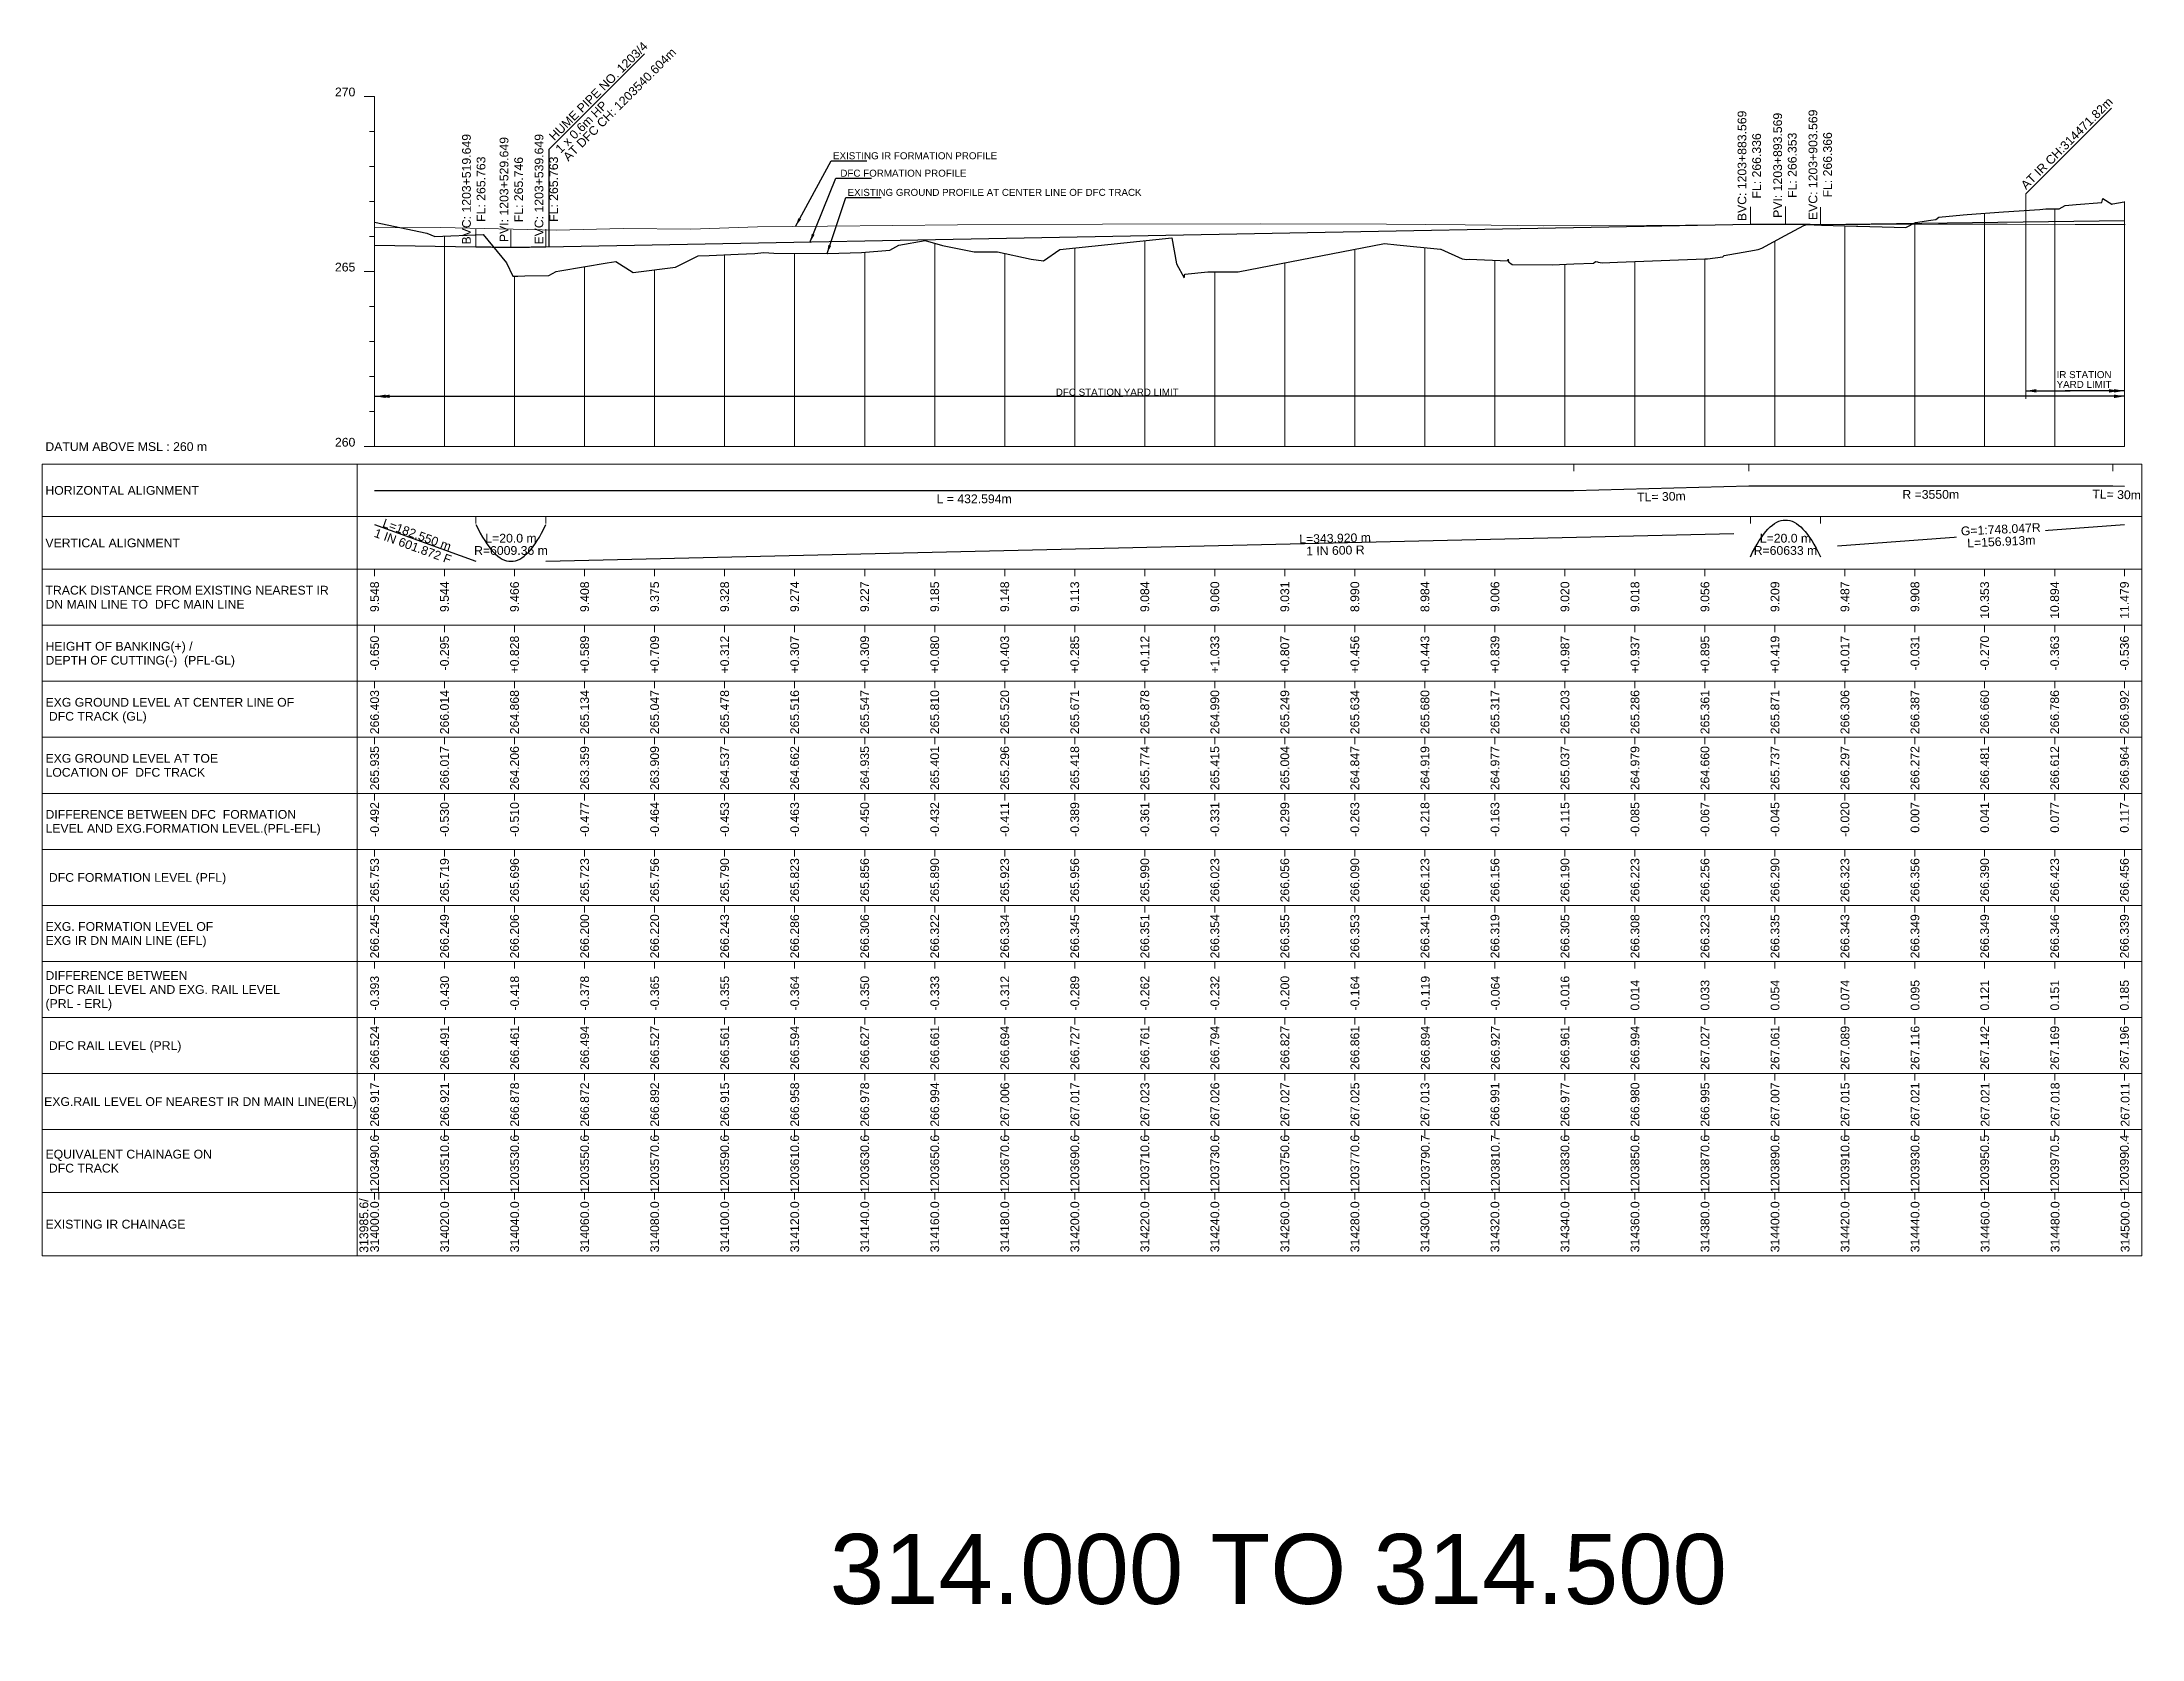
# Model space of a CAD drawing. Header units: metres. Extents: x 26905 to 33492, y -12340 to -11884.
# Drawn here: x 31905 to 32505, y -12340 to -11884 of the extents above; entities that cross this region are included whole.
import ezdxf
from ezdxf.enums import TextEntityAlignment as Align

# ---------------------------------------------------------------- set-up
doc = ezdxf.new("R2010")
doc.units = ezdxf.units.M
doc.header["$MEASUREMENT"] = 0
doc.layers.get('0').update_dxf_attribs({"lineweight": 0})
for name, color, linetype, lineweight in [('C-PROF-LABL-DG', 1, 'Continuous', 25), ('LS BVC-PVI-EVC TEXT', 10, 'Continuous', 0), ('LS CUT FILL', 10, 'Continuous', 0), ('LS DATUM', 7, 'Continuous', 0), ('LS DATUM X', 7, 'Continuous', 0), ('LS DATUM Y', 7, 'Continuous', 0), ('LS DIFF. EXG.RL & PRO. RL', 10, 'Continuous', 0), ('LS DIFF. PFL & EFL', 10, 'Continuous', 0), ('LS EXG GL', 7, 'Continuous', 0), ('LS EXG IR CH', 7, 'Continuous', 0), ('LS EXG RL', 7, 'Continuous', 0), ('LS EXG. FL', 7, 'Continuous', 0), ('LS EXG. GL', 7, 'Continuous', 0), ('LS EXG. GL AT PRO. TOE', 7, 'Continuous', 0), ('LS EXG. IR CH', 7, 'Continuous', 0), ('LS EXG. RL', 7, 'Continuous', 0), ('LS FRAME', 7, 'Continuous', 0), ('LS PFL-EFL', 10, 'Continuous', 0), ('LS PRL-ERL', 10, 'Continuous', 0), ('LS PRO FL', 10, 'Continuous', 0), ('LS PRO. CUT & FILL', 10, 'Continuous', 0), ('LS PRO. DFCC CH', 10, 'Continuous', 0), ('LS PRO. FL', 10, 'Continuous', 0), ('LS PRO. RL', 10, 'Continuous', 0), ('LS PROFILE EXG FL', 7, 'Continuous', 25), ('LS PROFILE EXG GL', 7, 'Continuous', 30), ('LS PROFILE PRO FL', 1, 'Continuous', 30), ('LS TICKS', 7, 'Continuous', 0), ('LS TRACK CENTER', 10, 'Continuous', 0), ("LS TRACK CENTER's", 10, 'Continuous', 0), ('Profile Grid', 7, 'Continuous', 0)]:
    doc.layers.add(name, color=color, linetype=linetype, lineweight=lineweight)
for name, color, linetype in [("LS BRIDGE'S", 7, 'Continuous'), ('LS DRAIN CULVERT', 10, 'Continuous'), ('LS HORIZONTAL ALIGNMENT', 10, 'Continuous'), ('LS VERTICAL ALIGNMENT', 10, 'Continuous'), ('ref text', 3, 'Continuous'), ('STATION YARD LIMIT IN LS', 7, 'Continuous')]:
    doc.layers.add(name, color=color, linetype=linetype)
doc.styles.add('Arial', font='arial.ttf')
doc.styles.get("Standard").update_dxf_attribs({"font": 'arial.ttf'})
doc.styles.add('Style-Arial', font='arial.ttf')
doc.styles.add('StyleArial', font='arial.ttf')
doc.dimstyles.get("Standard").update_dxf_attribs({"dimtxt": 0.18, "dimasz": 0.18, "dimexe": 0.18, "dimexo": 0.0625, "dimgap": 0.09, "dimtad": 0, "dimtih": 1, "dimtoh": 1, "dimdec": 4, "dimzin": 0, "dimdsep": 46, "dimtxsty": 'Standard', "dimcen": 0.09, "dimadec": 0, "dimazin": 0, "dimtfac": 1, "dimtdec": 4, "dimtofl": 0, "dimtmove": 0, "dimatfit": 3, "dimfxl": 1, "dimtolj": 1, "dimtzin": 0, "dimarcsym": 0})

msp = doc.modelspace()

# ---------------------------------------------------------------- texts
at = {"layer": 'C-PROF-LABL-DG', "color": 1, "linetype": 'Continuous', "lineweight": 25, "char_height": 2.5, "attachment_point": 5, "rotation": 90, "style": 'Arial'}
for s, insert in [('BVC: 1203+883.569\\PFL: 266.336', (32392.67, -11919.85)), ('PVI: 1203+893.569\\PFL: 266.353', (32402.85, -11919.69)), ('EVC: 1203+903.569\\PFL: 266.366', (32412.94, -11919.55)), ('BVC: 1203+519.649\\PFL: 265.763', (32028.33, -11926.52)), ('PVI: 1203+529.649\\PFL: 265.746', (32039.07, -11926.61)), ('EVC: 1203+539.649\\PFL: 265.763', (32049.06, -11926.52))]:
    msp.add_mtext(s, dxfattribs=dict(at, insert=insert))
at = {"layer": "LS BRIDGE'S", "color": 10}
for s, p in [('HUME PIPE NO. 1203/4', (32051.33, -11912.84)), ('AT DFC CH: 1203540.604m', (32055.36, -11918.72)), ('1 x 0.6m HP', (32053.15, -11916.43))]:
    msp.add_text(s, height=2.5, rotation=45, dxfattribs=at).set_placement(p)
at = {"layer": 'LS CUT FILL', "style": 'Style-Arial'}
for s, p in [('-0.650', (32000, -12054)), ('-0.295', (32019.96, -12054)), ('+0.828', (32039.96, -12054)), ('+0.589', (32059.99, -12054)), ('+0.709', (32079.98, -12054)), ('+0.312', (32099.98, -12054)), ('+0.307', (32119.98, -12054)), ('+0.309', (32139.98, -12054)), ('+0.080', (32159.98, -12054)), ('+0.403', (32179.98, -12054)), ('+0.285', (32199.98, -12054)), ('+0.112', (32219.99, -12054)), ('+1.033', (32239.99, -12054)), ('+0.807', (32259.98, -12054)), ('+0.456', (32279.98, -12054)), ('+0.443', (32300.01, -12054)), ('+0.839', (32320.01, -12054)), ('+0.987', (32340, -12054)), ('+0.937', (32360, -12054)), ('+0.895', (32379.99, -12054)), ('+0.419', (32399.99, -12054)), ('+0.017', (32419.97, -12054)), ('-0.031', (32439.97, -12054)), ('-0.270', (32459.88, -12054)), ('-0.363', (32479.88, -12054)), ('-0.536', (32499.8, -12054))]:
    msp.add_text(s, height=2.5, rotation=90, dxfattribs=at).set_placement(p, align=Align.MIDDLE_RIGHT)
at = {"layer": 'LS DATUM', "color": 7, "style": 'StyleArial'}
msp.add_text('DATUM ABOVE MSL : 260 m', height=2.5, rotation=0.00003, dxfattribs=at).set_placement((31905.97, -12000), align=Align.MIDDLE_LEFT)
at = {"layer": 'LS DATUM Y', "color": 7, "lineweight": 0, "style": 'Style-Arial'}
for s, p in [('270', (31994.5, -11900)), ('270', (31994.5, -11900)), ('265', (31994.5, -11950)), ('260', (31994.5, -12000))]:
    msp.add_text(s, height=2.5, dxfattribs=at).set_placement(p, align=Align.RIGHT)
at = {"layer": 'LS DIFF. EXG.RL & PRO. RL', "color": 10, "style": 'StyleArial'}
for s, p in [('DIFFERENCE BETWEEN ', (31906, -12151)), ('(PRL - ERL)', (31906, -12159)), (' DFC RAIL LEVEL AND EXG. RAIL LEVEL ', (31906, -12155))]:
    msp.add_text(s, height=2.5, rotation=0.00003, dxfattribs=at).set_placement(p, align=Align.MIDDLE_LEFT)
at = {"layer": 'LS DIFF. PFL & EFL', "color": 10, "style": 'StyleArial'}
for s, p in [('DIFFERENCE BETWEEN DFC  FORMATION ', (31906, -12105)), ('LEVEL AND EXG.FORMATION LEVEL.(PFL-EFL)', (31906, -12109))]:
    msp.add_text(s, height=2.5, rotation=0.00003, dxfattribs=at).set_placement(p, align=Align.MIDDLE_LEFT)
at = {"layer": 'LS EXG GL', "style": 'Style-Arial'}
for s, p in [('266.403', (32000, -12069.5)), ('266.014', (32019.96, -12069.5)), ('264.868', (32039.96, -12069.5)), ('265.134', (32059.99, -12069.5)), ('265.047', (32079.98, -12069.5)), ('265.478', (32099.98, -12069.5)), ('265.516', (32119.98, -12069.5)), ('265.547', (32139.98, -12069.5)), ('265.810', (32159.98, -12069.5)), ('265.520', (32179.98, -12069.5)), ('265.671', (32199.98, -12069.5)), ('265.878', (32219.99, -12069.5)), ('264.990', (32239.99, -12069.5)), ('265.249', (32259.98, -12069.5)), ('265.634', (32279.98, -12069.5)), ('265.680', (32300.01, -12069.5)), ('265.317', (32320.01, -12069.5)), ('265.203', (32340, -12069.5)), ('265.286', (32360, -12069.5)), ('265.361', (32379.99, -12069.5)), ('265.871', (32399.99, -12069.5)), ('266.306', (32419.97, -12069.5)), ('266.387', (32439.97, -12069.5)), ('266.660', (32459.88, -12069.5)), ('266.786', (32479.88, -12069.5)), ('266.992', (32499.8, -12069.5))]:
    msp.add_text(s, height=2.5, rotation=90, dxfattribs=at).set_placement(p, align=Align.MIDDLE_RIGHT)
at = {"layer": 'LS EXG IR CH', "lineweight": 0, "style": 'Style-Arial'}
for s, p in [('313985.6/', (31996.93, -12214.63)), ('314000.0', (32000, -12215.47)), ('314020.0', (32020, -12215.47)), ('314040.0', (32040, -12215.47)), ('314060.0', (32060, -12215.47)), ('314080.0', (32080, -12215.47)), ('314100.0', (32100, -12215.47)), ('314120.0', (32120, -12215.47)), ('314140.0', (32140, -12215.47)), ('314160.0', (32160, -12215.47)), ('314180.0', (32180, -12215.47)), ('314200.0', (32200, -12215.47)), ('314220.0', (32220, -12215.47)), ('314240.0', (32240, -12215.47)), ('314260.0', (32260, -12215.47)), ('314280.0', (32280, -12215.47)), ('314300.0', (32300, -12215.47)), ('314320.0', (32320, -12215.47)), ('314340.0', (32340, -12215.47)), ('314360.0', (32360, -12215.47)), ('314380.0', (32380, -12215.47)), ('314400.0', (32400, -12215.47)), ('314420.0', (32420, -12215.47)), ('314440.0', (32440, -12215.47)), ('314460.0', (32460, -12215.47)), ('314480.0', (32480, -12215.47)), ('314500.0', (32500, -12215.47))]:
    msp.add_text(s, height=2.5, rotation=90, dxfattribs=at).set_placement(p, align=Align.MIDDLE_RIGHT)
at = {"layer": 'LS EXG RL', "style": 'Style-Arial'}
for s, p in [('266.917', (32000, -12181.54)), ('266.921', (32020, -12181.54)), ('266.878', (32040, -12181.54)), ('266.872', (32060, -12181.54)), ('266.892', (32080, -12181.54)), ('266.915', (32100, -12181.54)), ('266.958', (32120, -12181.54)), ('266.978', (32140, -12181.54)), ('266.994', (32160, -12181.54)), ('267.006', (32180, -12181.54)), ('267.017', (32200, -12181.54)), ('267.023', (32220, -12181.54)), ('267.026', (32240, -12181.54)), ('267.027', (32260, -12181.54)), ('267.025', (32280, -12181.54)), ('267.013', (32300, -12181.54)), ('266.991', (32320, -12181.54)), ('266.977', (32340, -12181.54)), ('266.980', (32360, -12181.54)), ('266.995', (32380, -12181.54)), ('267.007', (32400, -12181.54)), ('267.015', (32420, -12181.54)), ('267.021', (32440, -12181.54)), ('267.021', (32460, -12181.54)), ('267.018', (32480, -12181.54)), ('267.011', (32500, -12181.54))]:
    msp.add_text(s, height=2.5, rotation=90, dxfattribs=at).set_placement(p, align=Align.MIDDLE_RIGHT)
at = {"layer": 'LS EXG. FL'}
for s, p in [('266.245', (32000, -12133.5)), ('266.249', (32019.96, -12133.5)), ('266.206', (32039.96, -12133.5)), ('266.200', (32059.99, -12133.5)), ('266.220', (32079.98, -12133.5)), ('266.243', (32099.98, -12133.5)), ('266.286', (32119.98, -12133.5)), ('266.306', (32139.98, -12133.5)), ('266.322', (32159.98, -12133.5)), ('266.334', (32179.98, -12133.5)), ('266.345', (32199.98, -12133.5)), ('266.351', (32219.99, -12133.5)), ('266.354', (32239.99, -12133.5)), ('266.355', (32259.98, -12133.5)), ('266.353', (32279.98, -12133.5)), ('266.341', (32300.01, -12133.5)), ('266.319', (32320.01, -12133.5)), ('266.305', (32340, -12133.5)), ('266.308', (32360, -12133.5)), ('266.323', (32379.99, -12133.5)), ('266.335', (32399.99, -12133.5)), ('266.343', (32419.97, -12133.5)), ('266.349', (32439.97, -12133.5)), ('266.349', (32459.88, -12133.5)), ('266.346', (32479.88, -12133.5)), ('266.339', (32499.8, -12133.5))]:
    msp.add_text(s, height=2.5, rotation=90, dxfattribs=at).set_placement(p, align=Align.MIDDLE_RIGHT)
at = {"layer": 'LS EXG. FL', "style": 'StyleArial'}
for s, p in [('EXG. FORMATION LEVEL OF', (31906, -12137)), ('EXG IR DN MAIN LINE (EFL)', (31906, -12141))]:
    msp.add_text(s, height=2.5, rotation=0.00003, dxfattribs=at).set_placement(p, align=Align.MIDDLE_LEFT)
at = {"layer": 'LS EXG. GL', "color": 7, "style": 'StyleArial'}
for s, p in [('EXG GROUND LEVEL AT CENTER LINE OF ', (31906, -12073)), (' DFC TRACK (GL)', (31906, -12077))]:
    msp.add_text(s, height=2.5, rotation=0.00003, dxfattribs=at).set_placement(p, align=Align.MIDDLE_LEFT)
at = {"layer": 'LS EXG. GL AT PRO. TOE'}
for s, p in [('265.935', (32000, -12085.5)), ('266.017', (32019.96, -12085.5)), ('264.206', (32039.96, -12085.5)), ('263.359', (32059.99, -12085.5)), ('263.909', (32079.98, -12085.5)), ('264.537', (32099.98, -12085.5)), ('264.662', (32119.98, -12085.5)), ('264.935', (32139.98, -12085.5)), ('265.401', (32159.98, -12085.5)), ('265.296', (32179.98, -12085.5)), ('265.418', (32199.98, -12085.5)), ('265.774', (32219.99, -12085.5)), ('265.415', (32239.99, -12085.5)), ('265.004', (32259.98, -12085.5)), ('264.847', (32279.98, -12085.5)), ('264.919', (32300.01, -12085.5)), ('264.977', (32320.01, -12085.5)), ('265.037', (32340, -12085.5)), ('264.979', (32360, -12085.5)), ('264.660', (32379.99, -12085.5)), ('265.737', (32399.99, -12085.5)), ('266.297', (32419.97, -12085.5)), ('266.272', (32439.97, -12085.5)), ('266.481', (32459.88, -12085.5)), ('266.612', (32479.88, -12085.5)), ('266.964', (32499.8, -12085.5))]:
    msp.add_text(s, height=2.5, rotation=90, dxfattribs=at).set_placement(p, align=Align.MIDDLE_RIGHT)
at = {"layer": 'LS EXG. GL AT PRO. TOE', "color": 7, "style": 'StyleArial'}
for s, p in [('EXG GROUND LEVEL AT TOE', (31906, -12089)), ('LOCATION OF  DFC TRACK', (31906, -12093))]:
    msp.add_text(s, height=2.5, rotation=0.00003, dxfattribs=at).set_placement(p, align=Align.MIDDLE_LEFT)
at = {"layer": 'LS EXG. IR CH', "style": 'StyleArial'}
msp.add_text('EXISTING IR CHAINAGE', height=2.5, rotation=0.00003, dxfattribs=at).set_placement((31906, -12222), align=Align.MIDDLE_LEFT)
at = {"layer": 'LS EXG. RL', "style": 'StyleArial'}
msp.add_text('EXG.RAIL LEVEL OF NEAREST IR DN MAIN LINE(ERL)', height=2.5, rotation=0.00003, dxfattribs=at).set_placement((31905.61, -12187), align=Align.MIDDLE_LEFT)
at = {"layer": 'LS HORIZONTAL ALIGNMENT', "style": 'StyleArial'}
msp.add_text('HORIZONTAL ALIGNMENT', height=2.5, rotation=0.00003, dxfattribs=at).set_placement((31905.97, -12012.5), align=Align.MIDDLE_LEFT)
at = {"layer": 'LS HORIZONTAL ALIGNMENT', "char_height": 2.5, "attachment_point": 5, "line_spacing_factor": 0.6, "style": 'Style-Arial'}
for s, insert in [('L = 432.594m', (32171.25, -12014.92)), ('R =3550m', (32444.48, -12013.66))]:
    msp.add_mtext(s, dxfattribs=dict(at, insert=insert))
for insert, rotation in [((32367.55, -12014.29), 1.44355), ((32497.58, -12013.7), 358.55723)]:
    msp.add_mtext('TL= 30m', dxfattribs=dict(at, insert=insert, rotation=rotation))
at = {"layer": 'LS PFL-EFL'}
for s, p in [('-0.492', (32000, -12101.5)), ('-0.530', (32019.96, -12101.5)), ('-0.510', (32039.96, -12101.5)), ('-0.477', (32059.99, -12101.5)), ('-0.464', (32079.98, -12101.5)), ('-0.453', (32099.98, -12101.5)), ('-0.463', (32119.98, -12101.5)), ('-0.450', (32139.98, -12101.5)), ('-0.432', (32159.98, -12101.5)), ('-0.411', (32179.98, -12101.5)), ('-0.389', (32199.98, -12101.5)), ('-0.361', (32219.99, -12101.5)), ('-0.331', (32239.99, -12101.5)), ('-0.299', (32259.98, -12101.5)), ('-0.263', (32279.98, -12101.5)), ('-0.218', (32300.01, -12101.5)), ('-0.163', (32320.01, -12101.5)), ('-0.115', (32340, -12101.5)), ('-0.085', (32360, -12101.5)), ('-0.067', (32379.99, -12101.5)), ('-0.045', (32399.99, -12101.5)), ('-0.020', (32419.97, -12101.5)), ('0.007', (32439.97, -12101.5)), ('0.041', (32459.88, -12101.5)), ('0.077', (32479.88, -12101.5)), ('0.117', (32499.8, -12101.5))]:
    msp.add_text(s, height=2.5, rotation=90, dxfattribs=at).set_placement(p, align=Align.MIDDLE_RIGHT)
at = {"layer": 'LS PRL-ERL'}
for s, p in [('-0.393', (32001.25, -12161)), ('-0.430', (32021.25, -12161)), ('-0.418', (32041.25, -12161)), ('-0.378', (32061.25, -12161)), ('-0.365', (32081.25, -12161)), ('-0.355', (32101.25, -12161)), ('-0.364', (32121.25, -12161)), ('-0.350', (32141.25, -12161)), ('-0.333', (32161.25, -12161)), ('-0.312', (32181.25, -12161)), ('-0.289', (32201.25, -12161)), ('-0.262', (32221.25, -12161)), ('-0.232', (32241.25, -12161)), ('-0.200', (32261.25, -12161)), ('-0.164', (32281.25, -12161)), ('-0.119', (32301.35, -12161)), ('-0.064', (32321.35, -12161)), ('-0.016', (32341.25, -12161)), ('0.014', (32361.25, -12161)), ('0.054', (32401.25, -12161)), ('0.074', (32421.25, -12161)), ('0.033', (32381.25, -12161)), ('0.095', (32441.25, -12161)), ('0.121', (32461.15, -12161)), ('0.151', (32481.15, -12161)), ('0.185', (32501.05, -12161))]:
    msp.add_text(s, height=2.5, rotation=90, dxfattribs=at).set_placement(p)
at = {"layer": 'LS PRO FL', "style": 'Style-Arial'}
for s, p in [('265.753', (32000, -12117.5)), ('265.719', (32019.96, -12117.5)), ('265.696', (32039.96, -12117.5)), ('265.723', (32059.99, -12117.5)), ('265.756', (32079.98, -12117.5)), ('265.790', (32099.98, -12117.5)), ('265.823', (32119.98, -12117.5)), ('265.856', (32139.98, -12117.5)), ('265.890', (32159.98, -12117.5)), ('265.923', (32179.98, -12117.5)), ('265.956', (32199.98, -12117.5)), ('265.990', (32219.99, -12117.5)), ('266.023', (32239.99, -12117.5)), ('266.056', (32259.98, -12117.5)), ('266.090', (32279.98, -12117.5)), ('266.123', (32300.01, -12117.5)), ('266.156', (32320.01, -12117.5)), ('266.190', (32340, -12117.5)), ('266.223', (32360, -12117.5)), ('266.256', (32379.99, -12117.5)), ('266.290', (32399.99, -12117.5)), ('266.323', (32419.97, -12117.5)), ('266.356', (32439.97, -12117.5)), ('266.390', (32459.88, -12117.5)), ('266.423', (32479.88, -12117.5)), ('266.456', (32499.8, -12117.5))]:
    msp.add_text(s, height=2.5, rotation=90, dxfattribs=at).set_placement(p, align=Align.MIDDLE_RIGHT)
at = {"layer": 'LS PRO. CUT & FILL', "color": 10, "style": 'StyleArial'}
for s, p in [('HEIGHT OF BANKING(+) /', (31906, -12057)), ('DEPTH OF CUTTING(-)  (PFL-GL)', (31906, -12061))]:
    msp.add_text(s, height=2.5, rotation=0.00003, dxfattribs=at).set_placement(p, align=Align.MIDDLE_LEFT)
at = {"layer": 'LS PRO. DFCC CH'}
for s, p in [('1203490.6', (32001.25, -12213)), ('1203510.6', (32021.25, -12213)), ('1203530.6', (32041.25, -12213)), ('1203550.6', (32061.25, -12213)), ('1203570.6', (32081.25, -12213)), ('1203590.6', (32101.25, -12213)), ('1203610.6', (32121.25, -12213)), ('1203630.6', (32141.25, -12213)), ('1203650.6', (32161.25, -12213)), ('1203670.6', (32181.25, -12213)), ('1203690.6', (32201.25, -12213)), ('1203710.6', (32221.25, -12213)), ('1203730.6', (32241.25, -12213)), ('1203750.6', (32261.25, -12213)), ('1203770.6', (32281.25, -12213)), ('1203790.7', (32301.35, -12213)), ('1203810.7', (32321.35, -12213)), ('1203830.6', (32341.25, -12213)), ('1203850.6', (32361.25, -12213)), ('1203870.6', (32381.25, -12213)), ('1203890.6', (32401.25, -12213)), ('1203910.6', (32421.25, -12213)), ('1203930.6', (32441.25, -12213)), ('1203950.5', (32461.15, -12213)), ('1203970.5', (32481.15, -12213)), ('1203990.4', (32501.05, -12213))]:
    msp.add_text(s, height=2.5, rotation=90, dxfattribs=at).set_placement(p)
at = {"layer": 'LS PRO. DFCC CH', "color": 10, "style": 'Style-Arial'}
for s, p in [('EQUIVALENT CHAINAGE ON ', (31906, -12202)), (' DFC TRACK', (31906, -12206))]:
    msp.add_text(s, height=2.5, rotation=0.00003, dxfattribs=at).set_placement(p, align=Align.MIDDLE_LEFT)
at = {"layer": 'LS PRO. FL', "color": 10, "style": 'StyleArial'}
msp.add_text(' DFC FORMATION LEVEL (PFL) ', height=2.5, rotation=0.00003, dxfattribs=at).set_placement((31906, -12123), align=Align.MIDDLE_LEFT)
at = {"layer": 'LS PRO. RL', "color": 10, "style": 'StyleArial'}
msp.add_text(' DFC RAIL LEVEL (PRL)', height=2.5, rotation=0.00003, dxfattribs=at).set_placement((31906, -12171), align=Align.MIDDLE_LEFT)
at = {"layer": 'LS PRO. RL'}
for s, p in [('266.524', (32001.25, -12178)), ('266.491', (32021.25, -12178)), ('266.461', (32041.25, -12178)), ('266.494', (32061.25, -12178)), ('266.527', (32081.25, -12178)), ('266.561', (32101.25, -12178)), ('266.594', (32121.25, -12178)), ('266.627', (32141.25, -12178)), ('266.661', (32161.25, -12178)), ('266.694', (32181.25, -12178)), ('266.727', (32201.25, -12178)), ('266.761', (32221.25, -12178)), ('266.794', (32241.25, -12178)), ('266.827', (32261.25, -12178)), ('266.861', (32281.25, -12178)), ('266.894', (32301.35, -12178)), ('266.927', (32321.35, -12178)), ('266.961', (32341.25, -12178)), ('266.994', (32361.25, -12178)), ('267.027', (32381.25, -12178)), ('267.061', (32401.25, -12178)), ('267.089', (32421.25, -12178)), ('267.116', (32441.25, -12178)), ('267.142', (32461.15, -12178)), ('267.169', (32481.15, -12178)), ('267.196', (32501.05, -12178))]:
    msp.add_text(s, height=2.5, rotation=90, dxfattribs=at).set_placement(p)
at = {"layer": 'LS PROFILE EXG FL', "color": 7, "linetype": 'Continuous', "lineweight": 0, "style": 'Style-Arial'}
msp.add_text('EXISTING IR FORMATION PROFILE', height=2, dxfattribs=at).set_placement((32130.94, -11917.96, 0))
at = {"layer": 'LS PROFILE EXG GL', "color": 7, "lineweight": 0, "style": 'Style-Arial'}
msp.add_text('EXISTING GROUND PROFILE AT CENTER LINE OF DFC TRACK', height=2, dxfattribs=at).set_placement((32135.09, -11928.42))
at = {"layer": 'LS PROFILE PRO FL', "style": 'Style-Arial'}
msp.add_text('  DFC FORMATION PROFILE', height=2, dxfattribs=at).set_placement((32131.49, -11922.94, 0))
at = {"layer": 'LS TRACK CENTER'}
for s, p in [('9.548', (32000, -12038.5)), ('9.544', (32019.96, -12038.5)), ('9.466', (32039.96, -12038.5)), ('9.408', (32059.99, -12038.5)), ('9.375', (32079.98, -12038.5)), ('9.328', (32099.98, -12038.5)), ('9.274', (32119.98, -12038.5)), ('9.227', (32139.98, -12038.5)), ('9.185', (32159.98, -12038.5)), ('9.148', (32179.98, -12038.5)), ('9.113', (32199.98, -12038.5)), ('9.084', (32219.99, -12038.5)), ('9.060', (32239.99, -12038.5)), ('9.031', (32259.98, -12038.5)), ('8.990', (32279.98, -12038.5)), ('8.984', (32300.01, -12038.5)), ('9.006', (32320.01, -12038.5)), ('9.020', (32340, -12038.5)), ('9.018', (32360, -12038.5)), ('9.056', (32379.99, -12038.5)), ('9.209', (32399.99, -12038.5)), ('9.487', (32419.97, -12038.5)), ('9.908', (32439.97, -12038.5)), ('10.353', (32459.88, -12038.5)), ('10.894', (32479.88, -12038.5)), ('11.479', (32499.8, -12038.5))]:
    msp.add_text(s, height=2.5, rotation=90, dxfattribs=at).set_placement(p, align=Align.MIDDLE_RIGHT)
at = {"layer": "LS TRACK CENTER's", "color": 10, "style": 'StyleArial'}
for s, p in [('TRACK DISTANCE FROM EXISTING NEAREST IR ', (31906, -12041)), ('DN MAIN LINE TO  DFC MAIN LINE', (31906, -12045))]:
    msp.add_text(s, height=2.5, rotation=0.00003, dxfattribs=at).set_placement(p, align=Align.MIDDLE_LEFT)
at = {"layer": 'LS VERTICAL ALIGNMENT', "style": 'StyleArial'}
msp.add_text('VERTICAL ALIGNMENT', height=2.5, rotation=0.00003, dxfattribs=at).set_placement((31905.97, -12027.5), align=Align.MIDDLE_LEFT)
at = {"layer": 'LS VERTICAL ALIGNMENT', "char_height": 2.5, "attachment_point": 5, "line_spacing_factor": 0.84, "style": 'Style-Arial'}
for s, insert, rotation in [('L=182.550 m\\P1 IN 601.872 F', (32011.51, -12026.81), 340.06504), ('L=343.920 m\\P1 IN 600 R', (32274.38, -12027.92), 1.33413)]:
    msp.add_mtext(s, dxfattribs=dict(at, insert=insert, rotation=rotation))
for s, insert in [('L=20.0 m\\PR=6009.36 m', (32038.95, -12027.92)), ('L=20.0 m\\PR=60633 m', (32402.99, -12027.92))]:
    msp.add_mtext(s, dxfattribs=dict(at, insert=insert))
at = {"layer": 'ref text', "color": 3, "insert": (32130, -12330.71), "char_height": 20, "width": 256.3165, "attachment_point": 7, "bg_fill": 3, "box_fill_scale": 1.5, "bg_fill_color": 256, "bg_fill_transparency": 0}
msp.add_mtext('314.000 TO 314.500', dxfattribs=at)
at = {"layer": 'STATION YARD LIMIT IN LS', "lineweight": 15, "style": 'StyleArial'}
msp.add_text('AT IR CH:314471.82m', height=2.5, rotation=45, dxfattribs=at).set_placement((32471.73, -11926.79))
at = {"layer": 'STATION YARD LIMIT IN LS', "lineweight": 15, "insert": (32488.27, -11980.84), "char_height": 2, "width": 17.2895, "attachment_point": 5, "rotation": 0.00003, "line_spacing_factor": 0.84, "style": 'Style-Arial'}
msp.add_mtext('IR STATION YARD LIMIT', dxfattribs=at)
at = {"layer": 'STATION YARD LIMIT IN LS', "color": 10, "lineweight": 15, "insert": (32212.12, -11984.47), "char_height": 2, "attachment_point": 5, "rotation": 0.00003, "line_spacing_factor": 0.84, "style": 'Style-Arial'}
msp.add_mtext('DFC STATION YARD LIMIT', dxfattribs=at)

# ---------------------------------------------------------------- linework, layer by layer
msp.add_lwpolyline([(31905, -12005), (31995, -12005)])
at = {"layer": 'LS BVC-PVI-EVC TEXT'}
for p, q in [((32392.99, -11936.5), (32392.99, -11931.5)), ((32402.99, -11936.47), (32402.99, -11931.47)), ((32412.99, -11936.64), (32412.99, -11931.64)), ((32028.95, -11942.96), (32028.95, -11937.96)), ((32038.95, -11943.12), (32038.95, -11938.12)), ((32048.95, -11942.96), (32048.95, -11937.96))]:
    msp.add_line(p, q, dxfattribs=at)
at = {"layer": 'LS DATUM X', "color": 7, "linetype": 'Continuous', "lineweight": 0}
msp.add_line((32000, -12000), (32499.82, -12000), dxfattribs=at)
at = {"layer": 'LS DATUM Y', "color": 7, "linetype": 'Continuous', "lineweight": 0}
for p, q in [((31997, -11900), (32000, -11900)), ((31997, -11900), (32000, -11900)), ((32000, -12000), (32000, -11900)), ((31998.5, -11910), (32000, -11910)), ((31998.5, -11920), (32000, -11920)), ((31998.5, -11930), (32000, -11930)), ((31998.5, -11940), (32000, -11940)), ((31997, -11950), (32000, -11950)), ((31998.5, -11960), (32000, -11960)), ((31998.5, -11970), (32000, -11970)), ((31998.5, -11980), (32000, -11980)), ((31998.5, -11990), (32000, -11990)), ((31997, -12000), (32000, -12000))]:
    msp.add_line(p, q, dxfattribs=at)
at = {"layer": 'LS DRAIN CULVERT'}
msp.add_lwpolyline([(32077.05, -11887.89), (32049.72, -11915.22), (32049.72, -11942.94)], dxfattribs=at)
at = {"layer": 'LS FRAME'}
for points in [[(31995, -12231), (31905, -12231), (31905, -12005)], [(31995, -12020), (31905, -12020)], [(31995, -12035), (31905, -12035)], [(31995, -12051), (31905, -12051)], [(31905, -12051), (31995, -12051)], [(31995, -12067), (31905, -12067)], [(31905, -12067), (31995, -12067)], [(31995, -12083), (31905, -12083)], [(31905, -12083), (31995, -12083)], [(31995, -12099), (31905, -12099)], [(31995, -12115), (31905, -12115)], [(31905, -12115), (31995, -12115)], [(31995, -12131), (31905, -12131)], [(31905, -12131), (31995, -12131)], [(31995, -12147), (31905, -12147)], [(31905, -12147), (31995, -12147)], [(31995, -12163), (31905, -12163)], [(31905, -12163), (31995, -12163)], [(31995, -12179), (31905, -12179)], [(31995, -12195), (31905, -12195)], [(31995, -12213), (31905, -12213)]]:
    msp.add_lwpolyline(points, dxfattribs=at)
at = {"layer": 'LS FRAME', "color": 7, "linetype": 'Continuous', "lineweight": 0, "flags": 128}
for points in [[(31995, -12020), (32504.82, -12020), (32504.82, -12005), (31995, -12005), (31995, -12020)], [(31995, -12035), (32504.82, -12035), (32504.82, -12020), (31995, -12020), (31995, -12035)], [(31995, -12051), (32504.82, -12051), (32504.82, -12035), (31995, -12035), (31995, -12051)], [(31995, -12067), (32504.82, -12067), (32504.82, -12051), (31995, -12051), (31995, -12067)], [(31995, -12083), (32504.82, -12083), (32504.82, -12067), (31995, -12067), (31995, -12083)], [(31995, -12099), (32504.82, -12099), (32504.82, -12083), (31995, -12083), (31995, -12099)], [(31995, -12115), (32504.82, -12115), (32504.82, -12099), (31995, -12099), (31995, -12115)], [(31995, -12131), (32504.82, -12131), (32504.82, -12115), (31995, -12115), (31995, -12131)], [(31995, -12147), (32504.82, -12147), (32504.82, -12131), (31995, -12131), (31995, -12147)], [(31995, -12163), (32504.82, -12163), (32504.82, -12147), (31995, -12147), (31995, -12163)], [(31995, -12179), (32504.82, -12179), (32504.82, -12163), (31995, -12163), (31995, -12179)], [(31995, -12195), (32504.82, -12195), (32504.82, -12179), (31995, -12179), (31995, -12195)], [(31995, -12213), (32504.82, -12213), (32504.82, -12195), (31995, -12195), (31995, -12213)], [(31995, -12231), (32504.82, -12231), (32504.82, -12213), (31995, -12213), (31995, -12231)]]:
    msp.add_lwpolyline(points, close=True, dxfattribs=at)
at = {"layer": 'LS HORIZONTAL ALIGNMENT', "flags": 128}
msp.add_lwpolyline([(32000, -12012.5), (32342.5, -12012.5), (32342.5, -12012.5), (32392.5, -12011.24), (32392.5, -12011.24), (32496.45, -12011.24), (32496.45, -12011.24), (32499.8, -12011.32)], dxfattribs=at)
at = {"layer": 'LS PROFILE EXG FL', "lineweight": 0}
msp.add_lwpolyline([(32000, -11937.55), (32018.9, -11937.49), (32051.97, -11938.19), (32070.97, -11937.73), (32090.37, -11937.88), (32109.35, -11937.26), (32129.4, -11937.03), (32166.53, -11936.73), (32207.95, -11936.51), (32252.99, -11936.44), (32289, -11936.48), (32311.5, -11936.71), (32333.86, -11936.96), (32363.26, -11936.91), (32385.44, -11936.73), (32407.14, -11936.61), (32427.1, -11936.55), (32446.66, -11936.49), (32466.35, -11936.52), (32485.73, -11936.55), (32500, -11936.61)], dxfattribs=at)
at = {"layer": 'LS PROFILE EXG GL', "flags": 128}
msp.add_lwpolyline([(32000, -11935.97), (32014.93, -11939.08), (32014.93, -11939.08), (32017.16, -11939.98), (32030.97, -11939.4), (32037.69, -11947.53), (32039.51, -11951.33), (32040.94, -11951.3), (32042.88, -11951.26), (32049.74, -11951.12), (32051.83, -11950.05), (32052.91, -11949.86), (32066.44, -11947.56), (32068.91, -11947.13), (32073.82, -11950.31), (32085.99, -11948.76), (32092.42, -11945.52), (32095.57, -11945.43), (32103.81, -11945.04), (32108.59, -11944.83), (32111.14, -11944.61), (32114.08, -11944.81), (32129.22, -11944.89), (32129.36, -11944.89), (32139.03, -11944.62), (32147.13, -11943.88), (32149.72, -11942.5), (32157.28, -11941.11), (32162.22, -11942.54), (32171.22, -11944.44), (32177.96, -11944.36), (32187.57, -11946.44), (32191.08, -11946.97), (32195.74, -11943.73), (32227.7, -11940.42), (32229.03, -11947.86), (32231.22, -11951.79), (32231.41, -11950.79), (32237.99, -11950.11), (32237.99, -11950.11), (32246.65, -11950.07), (32288.49, -11942.02), (32291.94, -11942.44), (32291.94, -11942.44), (32304.41, -11943.61), (32304.41, -11943.61), (32304.53, -11943.62), (32304.53, -11943.62), (32310.64, -11946.38), (32311.96, -11946.58), (32312.63, -11946.51), (32323.64, -11946.99), (32323.76, -11946.48), (32323.88, -11947.28), (32324.91, -11947.98), (32336.36, -11948.13), (32342.5, -11947.86), (32348.13, -11947.62), (32348.63, -11947.25), (32348.69, -11947.12), (32349.34, -11947.24), (32349.51, -11947.3), (32350.61, -11947.54), (32355, -11947.35), (32367.5, -11946.84), (32380, -11946.39), (32380.69, -11946.37), (32385.1, -11945.81), (32385.5, -11945.4), (32392.5, -11944.16), (32395.15, -11943.7), (32396.21, -11943.34), (32402.9, -11939.71), (32408.19, -11936.84), (32409.06, -11936.61), (32413.29, -11936.74), (32423.32, -11937.04), (32423.69, -11937.05), (32434.08, -11937.37), (32437.33, -11937.47), (32440.14, -11936.04), (32444.48, -11935.37), (32445.96, -11935.15), (32446.79, -11934.46), (32453.78, -11933.84), (32454.87, -11933.76), (32465.27, -11933.01), (32475.66, -11932.28), (32477.35, -11932.16), (32481.13, -11932.12), (32482.83, -11931.2), (32486.06, -11930.91), (32493.34, -11930.3), (32493.59, -11929.15), (32496.16, -11930.74), (32496.16, -11930.74), (32496.16, -11930.74), (32496.45, -11930.69), (32499.7, -11930.12), (32499.8, -11930.08)], dxfattribs=at)
at = {"layer": 'LS PROFILE PRO FL', "flags": 128}
for points in [[(32000, -11942.47), (32028.95, -11942.96), (32029.38, -11942.96), (32029.8, -11942.97), (32030.23, -11942.98), (32030.65, -11942.98), (32031.08, -11942.99), (32031.5, -11942.99), (32031.93, -11943), (32032.35, -11943), (32032.78, -11943.01), (32033.21, -11943.01), (32033.63, -11943.02), (32034.06, -11943.02), (32034.48, -11943.02), (32034.91, -11943.03), (32035.33, -11943.03), (32035.76, -11943.03), (32036.18, -11943.03), (32036.61, -11943.03), (32037.04, -11943.04), (32037.46, -11943.04), (32037.89, -11943.04), (32038.31, -11943.04), (32038.74, -11943.04), (32039.16, -11943.04), (32039.59, -11943.04), (32040.01, -11943.04), (32040.44, -11943.04), (32040.87, -11943.04), (32041.29, -11943.03), (32041.72, -11943.03), (32042.14, -11943.03), (32042.57, -11943.03), (32042.99, -11943.03), (32043.42, -11943.02), (32043.84, -11943.02), (32044.27, -11943.02), (32044.7, -11943.01), (32045.12, -11943.01), (32045.55, -11943), (32045.97, -11943), (32046.4, -11942.99), (32046.82, -11942.99), (32047.25, -11942.98), (32047.67, -11942.98), (32048.1, -11942.97), (32048.53, -11942.96), (32048.95, -11942.96), (32392.99, -11936.45)], [(32392.99, -11936.45), (32393.41, -11936.45), (32393.84, -11936.45), (32394.26, -11936.45), (32394.69, -11936.45), (32395.11, -11936.45), (32395.54, -11936.45), (32395.97, -11936.45), (32396.39, -11936.45), (32396.82, -11936.45), (32397.24, -11936.45), (32397.67, -11936.45), (32398.09, -11936.45), (32398.52, -11936.45), (32398.94, -11936.45), (32399.37, -11936.45), (32399.8, -11936.45), (32400.22, -11936.46), (32400.65, -11936.46), (32401.07, -11936.46), (32401.5, -11936.46), (32401.92, -11936.46), (32402.35, -11936.47), (32402.77, -11936.47), (32403.2, -11936.47), (32403.63, -11936.47), (32404.05, -11936.48), (32404.48, -11936.48), (32404.9, -11936.48), (32405.33, -11936.49), (32405.75, -11936.49), (32406.18, -11936.5), (32406.6, -11936.5), (32407.03, -11936.51), (32407.46, -11936.51), (32407.88, -11936.51), (32408.31, -11936.52), (32408.73, -11936.52), (32409.16, -11936.53), (32409.58, -11936.54), (32410.01, -11936.54), (32410.43, -11936.55), (32410.86, -11936.55), (32411.28, -11936.56), (32411.71, -11936.57), (32412.14, -11936.57), (32412.56, -11936.58), (32412.99, -11936.59)], [(32412.99, -11936.59), (32499.8, -11935.44)]]:
    msp.add_lwpolyline(points, dxfattribs=at)
at = {"layer": 'LS TICKS', "color": 7, "linetype": 'Continuous', "lineweight": 0, "flags": 128}
for points in [[(32342.5, -12007), (32342.5, -12005)], [(32392.5, -12007), (32392.5, -12005)], [(32496.45, -12007), (32496.45, -12005)], [(32028.95, -12022), (32028.95, -12020)], [(32048.95, -12022), (32048.95, -12020)], [(32392.99, -12022), (32392.99, -12020)], [(32412.99, -12022), (32412.99, -12020)], [(32000, -12037), (32000, -12035)], [(32019.96, -12037), (32019.96, -12035)], [(32039.96, -12037), (32039.96, -12035)], [(32059.99, -12037), (32059.99, -12035)], [(32079.98, -12037), (32079.98, -12035)], [(32099.98, -12037), (32099.98, -12035)], [(32119.98, -12037), (32119.98, -12035)], [(32139.98, -12037), (32139.98, -12035)], [(32159.98, -12037), (32159.98, -12035)], [(32179.98, -12037), (32179.98, -12035)], [(32199.98, -12037), (32199.98, -12035)], [(32219.99, -12037), (32219.99, -12035)], [(32239.99, -12037), (32239.99, -12035)], [(32259.98, -12037), (32259.98, -12035)], [(32279.98, -12037), (32279.98, -12035)], [(32300.01, -12037), (32300.01, -12035)], [(32320.01, -12037), (32320.01, -12035)], [(32340, -12037), (32340, -12035)], [(32360, -12037), (32360, -12035)], [(32379.99, -12037), (32379.99, -12035)], [(32419.97, -12037), (32419.97, -12035)], [(32439.97, -12037), (32439.97, -12035)], [(32459.88, -12037), (32459.88, -12035)], [(32479.88, -12037), (32479.88, -12035)], [(32499.8, -12037), (32499.8, -12035)], [(32000, -12053), (32000, -12051)], [(32019.96, -12053), (32019.96, -12051)], [(32039.96, -12053), (32039.96, -12051)], [(32059.99, -12053), (32059.99, -12051)], [(32079.98, -12053), (32079.98, -12051)], [(32099.98, -12053), (32099.98, -12051)], [(32119.98, -12053), (32119.98, -12051)], [(32139.98, -12053), (32139.98, -12051)], [(32159.98, -12053), (32159.98, -12051)], [(32179.98, -12053), (32179.98, -12051)], [(32199.98, -12053), (32199.98, -12051)], [(32219.99, -12053), (32219.99, -12051)], [(32239.99, -12053), (32239.99, -12051)], [(32259.98, -12053), (32259.98, -12051)], [(32279.98, -12053), (32279.98, -12051)], [(32300.01, -12053), (32300.01, -12051)], [(32320.01, -12053), (32320.01, -12051)], [(32340, -12053), (32340, -12051)], [(32360, -12053), (32360, -12051)], [(32379.99, -12053), (32379.99, -12051)], [(32399.99, -12053), (32399.99, -12051)], [(32419.97, -12053), (32419.97, -12051)], [(32439.97, -12053), (32439.97, -12051)], [(32459.88, -12053), (32459.88, -12051)], [(32479.88, -12053), (32479.88, -12051)], [(32499.8, -12053), (32499.8, -12051)], [(32000, -12069), (32000, -12067)], [(32019.96, -12069), (32019.96, -12067)], [(32039.96, -12069), (32039.96, -12067)], [(32059.99, -12069), (32059.99, -12067)], [(32079.98, -12069), (32079.98, -12067)], [(32099.98, -12069), (32099.98, -12067)], [(32119.98, -12069), (32119.98, -12067)], [(32139.98, -12069), (32139.98, -12067)], [(32159.98, -12069), (32159.98, -12067)], [(32179.98, -12069), (32179.98, -12067)], [(32199.98, -12069), (32199.98, -12067)], [(32219.99, -12069), (32219.99, -12067)], [(32239.99, -12069), (32239.99, -12067)], [(32259.98, -12069), (32259.98, -12067)], [(32279.98, -12069), (32279.98, -12067)], [(32300.01, -12069), (32300.01, -12067)], [(32320.01, -12069), (32320.01, -12067)], [(32340, -12069), (32340, -12067)], [(32360, -12069), (32360, -12067)], [(32379.99, -12069), (32379.99, -12067)], [(32399.99, -12069), (32399.99, -12067)], [(32419.97, -12069), (32419.97, -12067)], [(32439.97, -12069), (32439.97, -12067)], [(32459.88, -12069), (32459.88, -12067)], [(32479.88, -12069), (32479.88, -12067)], [(32499.8, -12069), (32499.8, -12067)], [(32000, -12085), (32000, -12083)], [(32019.96, -12085), (32019.96, -12083)], [(32039.96, -12085), (32039.96, -12083)], [(32059.99, -12085), (32059.99, -12083)], [(32079.98, -12085), (32079.98, -12083)], [(32099.98, -12085), (32099.98, -12083)], [(32119.98, -12085), (32119.98, -12083)], [(32139.98, -12085), (32139.98, -12083)], [(32159.98, -12085), (32159.98, -12083)], [(32179.98, -12085), (32179.98, -12083)], [(32199.98, -12085), (32199.98, -12083)], [(32219.99, -12085), (32219.99, -12083)], [(32239.99, -12085), (32239.99, -12083)], [(32259.98, -12085), (32259.98, -12083)], [(32279.98, -12085), (32279.98, -12083)], [(32300.01, -12085), (32300.01, -12083)], [(32320.01, -12085), (32320.01, -12083)], [(32340, -12085), (32340, -12083)], [(32360, -12085), (32360, -12083)], [(32379.99, -12085), (32379.99, -12083)], [(32399.99, -12085), (32399.99, -12083)], [(32419.97, -12085), (32419.97, -12083)], [(32439.97, -12085), (32439.97, -12083)], [(32459.88, -12085), (32459.88, -12083)], [(32479.88, -12085), (32479.88, -12083)], [(32499.8, -12085), (32499.8, -12083)], [(32000, -12101), (32000, -12099)], [(32019.96, -12101), (32019.96, -12099)], [(32039.96, -12101), (32039.96, -12099)], [(32059.99, -12101), (32059.99, -12099)], [(32079.98, -12101), (32079.98, -12099)], [(32099.98, -12101), (32099.98, -12099)], [(32119.98, -12101), (32119.98, -12099)], [(32139.98, -12101), (32139.98, -12099)], [(32159.98, -12101), (32159.98, -12099)], [(32179.98, -12101), (32179.98, -12099)], [(32199.98, -12101), (32199.98, -12099)], [(32219.99, -12101), (32219.99, -12099)], [(32239.99, -12101), (32239.99, -12099)], [(32259.98, -12101), (32259.98, -12099)], [(32279.98, -12101), (32279.98, -12099)], [(32300.01, -12101), (32300.01, -12099)], [(32320.01, -12101), (32320.01, -12099)], [(32340, -12101), (32340, -12099)], [(32360, -12101), (32360, -12099)], [(32379.99, -12101), (32379.99, -12099)], [(32399.99, -12101), (32399.99, -12099)], [(32419.97, -12101), (32419.97, -12099)], [(32439.97, -12101), (32439.97, -12099)], [(32459.88, -12101), (32459.88, -12099)], [(32479.88, -12101), (32479.88, -12099)], [(32499.8, -12101), (32499.8, -12099)], [(32000, -12117), (32000, -12115)], [(32019.96, -12117), (32019.96, -12115)], [(32039.96, -12117), (32039.96, -12115)], [(32059.99, -12117), (32059.99, -12115)], [(32079.98, -12117), (32079.98, -12115)], [(32099.98, -12117), (32099.98, -12115)], [(32119.98, -12117), (32119.98, -12115)], [(32139.98, -12117), (32139.98, -12115)], [(32159.98, -12117), (32159.98, -12115)], [(32179.98, -12117), (32179.98, -12115)], [(32199.98, -12117), (32199.98, -12115)], [(32219.99, -12117), (32219.99, -12115)], [(32239.99, -12117), (32239.99, -12115)], [(32259.98, -12117), (32259.98, -12115)], [(32279.98, -12117), (32279.98, -12115)], [(32300.01, -12117), (32300.01, -12115)], [(32320.01, -12117), (32320.01, -12115)], [(32340, -12117), (32340, -12115)], [(32360, -12117), (32360, -12115)], [(32379.99, -12117), (32379.99, -12115)], [(32399.99, -12117), (32399.99, -12115)], [(32419.97, -12117), (32419.97, -12115)], [(32439.97, -12117), (32439.97, -12115)], [(32459.88, -12117), (32459.88, -12115)], [(32479.88, -12117), (32479.88, -12115)], [(32499.8, -12117), (32499.8, -12115)], [(32000, -12133), (32000, -12131)], [(32019.96, -12133), (32019.96, -12131)], [(32039.96, -12133), (32039.96, -12131)], [(32059.99, -12133), (32059.99, -12131)], [(32079.98, -12133), (32079.98, -12131)], [(32099.98, -12133), (32099.98, -12131)], [(32119.98, -12133), (32119.98, -12131)], [(32139.98, -12133), (32139.98, -12131)], [(32159.98, -12133), (32159.98, -12131)], [(32179.98, -12133), (32179.98, -12131)], [(32199.98, -12133), (32199.98, -12131)], [(32219.99, -12133), (32219.99, -12131)], [(32239.99, -12133), (32239.99, -12131)], [(32259.98, -12133), (32259.98, -12131)], [(32279.98, -12133), (32279.98, -12131)], [(32300.01, -12133), (32300.01, -12131)], [(32320.01, -12133), (32320.01, -12131)], [(32340, -12133), (32340, -12131)], [(32360, -12133), (32360, -12131)], [(32379.99, -12133), (32379.99, -12131)], [(32399.99, -12133), (32399.99, -12131)], [(32419.97, -12133), (32419.97, -12131)], [(32439.97, -12133), (32439.97, -12131)], [(32459.88, -12133), (32459.88, -12131)], [(32479.88, -12133), (32479.88, -12131)], [(32499.8, -12133), (32499.8, -12131)], [(32000, -12149), (32000, -12147)], [(32019.96, -12149), (32019.96, -12147)], [(32039.96, -12149), (32039.96, -12147)], [(32059.99, -12149), (32059.99, -12147)], [(32079.98, -12149), (32079.98, -12147)], [(32099.98, -12149), (32099.98, -12147)], [(32119.98, -12149), (32119.98, -12147)], [(32139.98, -12149), (32139.98, -12147)], [(32159.98, -12149), (32159.98, -12147)], [(32179.98, -12149), (32179.98, -12147)], [(32199.98, -12149), (32199.98, -12147)], [(32219.99, -12149), (32219.99, -12147)], [(32239.99, -12149), (32239.99, -12147)], [(32259.98, -12149), (32259.98, -12147)], [(32279.98, -12149), (32279.98, -12147)], [(32300.01, -12149), (32300.01, -12147)], [(32320.01, -12149), (32320.01, -12147)], [(32340, -12149), (32340, -12147)], [(32360, -12149), (32360, -12147)], [(32379.99, -12149), (32379.99, -12147)], [(32399.99, -12149), (32399.99, -12147)], [(32419.97, -12149), (32419.97, -12147)], [(32439.97, -12149), (32439.97, -12147)], [(32459.88, -12149), (32459.88, -12147)], [(32479.88, -12149), (32479.88, -12147)], [(32499.8, -12149), (32499.8, -12147)], [(32000, -12165), (32000, -12163)], [(32019.96, -12165), (32019.96, -12163)], [(32039.96, -12165), (32039.96, -12163)], [(32059.99, -12165), (32059.99, -12163)], [(32079.98, -12165), (32079.98, -12163)], [(32099.98, -12165), (32099.98, -12163)], [(32119.98, -12165), (32119.98, -12163)], [(32139.98, -12165), (32139.98, -12163)], [(32159.98, -12165), (32159.98, -12163)], [(32179.98, -12165), (32179.98, -12163)], [(32199.98, -12165), (32199.98, -12163)], [(32219.99, -12165), (32219.99, -12163)], [(32239.99, -12165), (32239.99, -12163)], [(32259.98, -12165), (32259.98, -12163)], [(32279.98, -12165), (32279.98, -12163)], [(32300.01, -12165), (32300.01, -12163)], [(32320.01, -12165), (32320.01, -12163)], [(32340, -12165), (32340, -12163)], [(32360, -12165), (32360, -12163)], [(32379.99, -12165), (32379.99, -12163)], [(32399.99, -12165), (32399.99, -12163)], [(32419.97, -12165), (32419.97, -12163)], [(32439.97, -12165), (32439.97, -12163)], [(32459.88, -12165), (32459.88, -12163)], [(32479.88, -12165), (32479.88, -12163)], [(32499.8, -12165), (32499.8, -12163)], [(32000, -12181), (32000, -12179)], [(32019.96, -12181), (32019.96, -12179)], [(32039.96, -12181), (32039.96, -12179)], [(32059.99, -12181), (32059.99, -12179)], [(32079.98, -12181), (32079.98, -12179)], [(32099.98, -12181), (32099.98, -12179)], [(32119.98, -12181), (32119.98, -12179)], [(32139.98, -12181), (32139.98, -12179)], [(32159.98, -12181), (32159.98, -12179)], [(32179.98, -12181), (32179.98, -12179)], [(32199.98, -12181), (32199.98, -12179)], [(32219.99, -12181), (32219.99, -12179)], [(32239.99, -12181), (32239.99, -12179)], [(32259.98, -12181), (32259.98, -12179)], [(32279.98, -12181), (32279.98, -12179)], [(32300.01, -12181), (32300.01, -12179)], [(32320.01, -12181), (32320.01, -12179)], [(32340, -12181), (32340, -12179)], [(32360, -12181), (32360, -12179)], [(32379.99, -12181), (32379.99, -12179)], [(32399.99, -12181), (32399.99, -12179)], [(32419.97, -12181), (32419.97, -12179)], [(32439.97, -12181), (32439.97, -12179)], [(32459.88, -12181), (32459.88, -12179)], [(32479.88, -12181), (32479.88, -12179)], [(32499.8, -12181), (32499.8, -12179)], [(32000, -12197), (32000, -12195)], [(32019.96, -12197), (32019.96, -12195)], [(32039.96, -12197), (32039.96, -12195)], [(32059.99, -12197), (32059.99, -12195)], [(32079.98, -12197), (32079.98, -12195)], [(32099.98, -12197), (32099.98, -12195)], [(32119.98, -12197), (32119.98, -12195)], [(32139.98, -12197), (32139.98, -12195)], [(32159.98, -12197), (32159.98, -12195)], [(32179.98, -12197), (32179.98, -12195)], [(32199.98, -12197), (32199.98, -12195)], [(32219.99, -12197), (32219.99, -12195)], [(32239.99, -12197), (32239.99, -12195)], [(32259.98, -12197), (32259.98, -12195)], [(32279.98, -12197), (32279.98, -12195)], [(32300.01, -12197), (32300.01, -12195)], [(32320.01, -12197), (32320.01, -12195)], [(32340, -12197), (32340, -12195)], [(32360, -12197), (32360, -12195)], [(32379.99, -12197), (32379.99, -12195)], [(32399.99, -12197), (32399.99, -12195)], [(32419.97, -12197), (32419.97, -12195)], [(32439.97, -12197), (32439.97, -12195)], [(32459.88, -12197), (32459.88, -12195)], [(32479.88, -12197), (32479.88, -12195)], [(32499.8, -12197), (32499.8, -12195)], [(32000, -12215), (32000, -12213)], [(32001.25, -12215), (32001.25, -12213)], [(32019.96, -12215), (32019.96, -12213)], [(32039.96, -12215), (32039.96, -12213)], [(32059.99, -12215), (32059.99, -12213)], [(32079.98, -12215), (32079.98, -12213)], [(32099.98, -12215), (32099.98, -12213)], [(32119.98, -12215), (32119.98, -12213)], [(32139.98, -12215), (32139.98, -12213)], [(32159.98, -12215), (32159.98, -12213)], [(32179.98, -12215), (32179.98, -12213)], [(32199.98, -12215), (32199.98, -12213)], [(32219.99, -12215), (32219.99, -12213)], [(32239.99, -12215), (32239.99, -12213)], [(32259.98, -12215), (32259.98, -12213)], [(32279.98, -12215), (32279.98, -12213)], [(32300.01, -12215), (32300.01, -12213)], [(32320.01, -12215), (32320.01, -12213)], [(32340, -12215), (32340, -12213)], [(32360, -12215), (32360, -12213)], [(32379.99, -12215), (32379.99, -12213)], [(32399.99, -12215), (32399.99, -12213)], [(32419.97, -12215), (32419.97, -12213)], [(32439.97, -12215), (32439.97, -12213)], [(32459.88, -12215), (32459.88, -12213)], [(32479.88, -12215), (32479.88, -12213)], [(32499.8, -12215), (32499.8, -12213)]]:
    msp.add_lwpolyline(points, dxfattribs=at)
at = {"layer": 'LS VERTICAL ALIGNMENT', "flags": 128}
for points in [[(32000, -12022.25), (32028.95, -12032.75)], [(32028.95, -12022.25), (32029.58, -12023.52), (32030.2, -12024.71), (32030.83, -12025.82), (32031.45, -12026.84), (32032.08, -12027.79), (32032.7, -12028.65), (32033.33, -12029.43), (32033.95, -12030.13), (32034.58, -12030.74), (32035.2, -12031.27), (32035.83, -12031.72), (32036.45, -12032.09), (32037.08, -12032.38), (32037.7, -12032.59), (32038.33, -12032.71), (32039.58, -12032.71), (32040.2, -12032.59), (32040.83, -12032.38), (32041.45, -12032.09), (32042.08, -12031.72), (32042.7, -12031.27), (32043.33, -12030.74), (32043.95, -12030.13), (32044.58, -12029.43), (32045.2, -12028.65), (32045.83, -12027.79), (32046.45, -12026.84), (32047.08, -12025.82), (32047.7, -12024.71), (32048.33, -12023.52), (32048.95, -12022.25)], [(32048.95, -12032.75), (32388.28, -12024.85)], [(32392.99, -12031.45), (32393.61, -12030.17), (32394.24, -12028.98), (32394.86, -12027.88), (32395.49, -12026.85), (32396.11, -12025.91), (32396.74, -12025.05), (32397.36, -12024.27), (32397.99, -12023.57), (32398.61, -12022.95), (32399.24, -12022.42), (32399.86, -12021.97), (32400.49, -12021.6), (32401.11, -12021.31), (32401.74, -12021.11), (32402.36, -12020.99), (32403.61, -12020.99), (32404.24, -12021.11), (32404.86, -12021.31), (32405.49, -12021.6), (32406.11, -12021.97), (32406.74, -12022.42), (32407.36, -12022.95), (32407.99, -12023.57), (32408.61, -12024.27), (32409.24, -12025.05), (32409.86, -12025.91), (32410.49, -12026.85), (32411.11, -12027.88), (32411.74, -12028.98), (32412.36, -12030.17), (32412.99, -12031.45)], [(32417.82, -12028.37), (32499.8, -12022.25)]]:
    msp.add_lwpolyline(points, dxfattribs=at)
at = {"layer": 'Profile Grid', "flags": 128}
for points in [[(32499.82, -12000), (32499.82, -11929.99)], [(32439.97, -12000), (32439.97, -11936.13)], [(32459.88, -12000), (32459.88, -11933.4)], [(32479.89, -12000), (32479.89, -11932.14)], [(32019.96, -12000), (32019.96, -11939.86)], [(32159.98, -12000), (32159.98, -11941.9)], [(32219.99, -12000), (32219.99, -11941.22)], [(32399.99, -12000), (32399.99, -11941.29)], [(32419.96, -12000), (32419.96, -11936.94)], [(32099.98, -12000), (32099.98, -11945.22)], [(32119.98, -12000), (32119.98, -11944.84)], [(32139.98, -12000), (32139.98, -11944.53)], [(32179.98, -12000), (32179.98, -11944.8)], [(32199.98, -12000), (32199.98, -11943.29)], [(32259.98, -12000), (32259.98, -11947.51)], [(32279.98, -12000), (32279.98, -11943.66)], [(32300.01, -12000), (32300.01, -11943.2)], [(32320.01, -12000), (32320.01, -11946.83)], [(32340, -12000), (32340, -11947.97)], [(32360, -12000), (32360, -11947.15)], [(32379.99, -12000), (32379.99, -11946.39)], [(32039.96, -12000), (32039.96, -11951.32)], [(32059.99, -12000), (32059.99, -11948.66)], [(32079.98, -12000), (32079.98, -11949.53)], [(32239.99, -12000), (32239.99, -11950.1)], [(32000, -12000), (32000, -11969.87)]]:
    msp.add_lwpolyline(points, dxfattribs=at)
at = {"layer": 'STATION YARD LIMIT IN LS', "lineweight": 15}
msp.add_lwpolyline([(32471.68, -11986.37), (32471.68, -11927.83), (32496.13, -11903.39)], dxfattribs=at)

msp.set_redraw_order([(e.dxf.handle, doc.entitydb.next_handle()) for e in msp.query("TEXT MTEXT ATTDEF DIMENSION ARC_DIMENSION")])  # texts and dimensions are drawn at this point

# ---------------------------------------------------------------- leaders
at = {"layer": 'LS PROFILE EXG FL', "color": 7, "lineweight": -3}
msp.add_leader([(32120.23, -11937.13, 0), (32130.43, -11918.41, 0), (32140.57, -11918.41, 0)], dimstyle='Standard', override={"dimasz": 2.5, "dimexe": 0.25, "dimexo": 0.25, "dimgap": 0.25, "dimtad": 0, "dimtih": 0, "dimtoh": 0, "dimzin": 11, "dimadec": 4, "dimazin": 3, "dimatfit": 1, "dimfrac": 2, "dimtolj": 0, "dimtzin": 11}, dxfattribs=at)
at = {"layer": 'LS PROFILE EXG GL', "color": 7, "lineweight": -3}
msp.add_leader([(32129.22, -11944.89), (32134.58, -11928.88), (32144.72, -11928.88)], dimstyle='Standard', override={"dimasz": 2.5, "dimexe": 0.25, "dimexo": 0.25, "dimgap": 0.25, "dimtad": 0, "dimtih": 0, "dimtoh": 0, "dimzin": 11, "dimadec": 4, "dimazin": 3, "dimatfit": 1, "dimfrac": 2, "dimtolj": 0, "dimtzin": 11}, dxfattribs=at)
at = {"layer": 'LS PROFILE PRO FL', "lineweight": -3}
msp.add_leader([(32124.34, -11941.7, 0), (32131.77, -11923.4, 0), (32141.91, -11923.4, 0)], dimstyle='Standard', override={"dimasz": 2.5, "dimexe": 0.25, "dimexo": 0.25, "dimgap": 0.25, "dimtad": 0, "dimtih": 0, "dimtoh": 0, "dimzin": 11, "dimadec": 4, "dimazin": 3, "dimatfit": 1, "dimfrac": 2, "dimtolj": 0, "dimtzin": 11}, dxfattribs=at)
at = {"layer": 'STATION YARD LIMIT IN LS', "lineweight": 15}
for points in [[(32471.68, -11984.08), (32484.28, -11984.08)], [(32498.43, -11984.08), (32482.91, -11984.08)], [(32499.79, -11984.08), (32484.28, -11984.08)]]:
    msp.add_leader(points, dimstyle='Standard', override={"dimasz": 3}, dxfattribs=at)
at = {"layer": 'STATION YARD LIMIT IN LS', "color": 10, "lineweight": 15}
for points in [[(32000.2, -11985.64), (32212.57, -11985.64)], [(32001.35, -11985.64), (32213.72, -11985.64)], [(32499.82, -11985.64), (32212.57, -11985.64)]]:
    msp.add_leader(points, dimstyle='Standard', override={"dimasz": 3}, dxfattribs=at)

# ---------------------------------------------------------------- next in the draw order: texts
at = {"layer": 'LS VERTICAL ALIGNMENT', "insert": (32464.56, -12025.36), "char_height": 2.5, "attachment_point": 5, "rotation": 2.66631, "line_spacing_factor": 0.84, "style": 'Style-Arial', "bg_fill": 2}
msp.add_mtext('G=1:748.047R\\PL=156.913m', dxfattribs=at)

doc.saveas('drawing.dxf')
